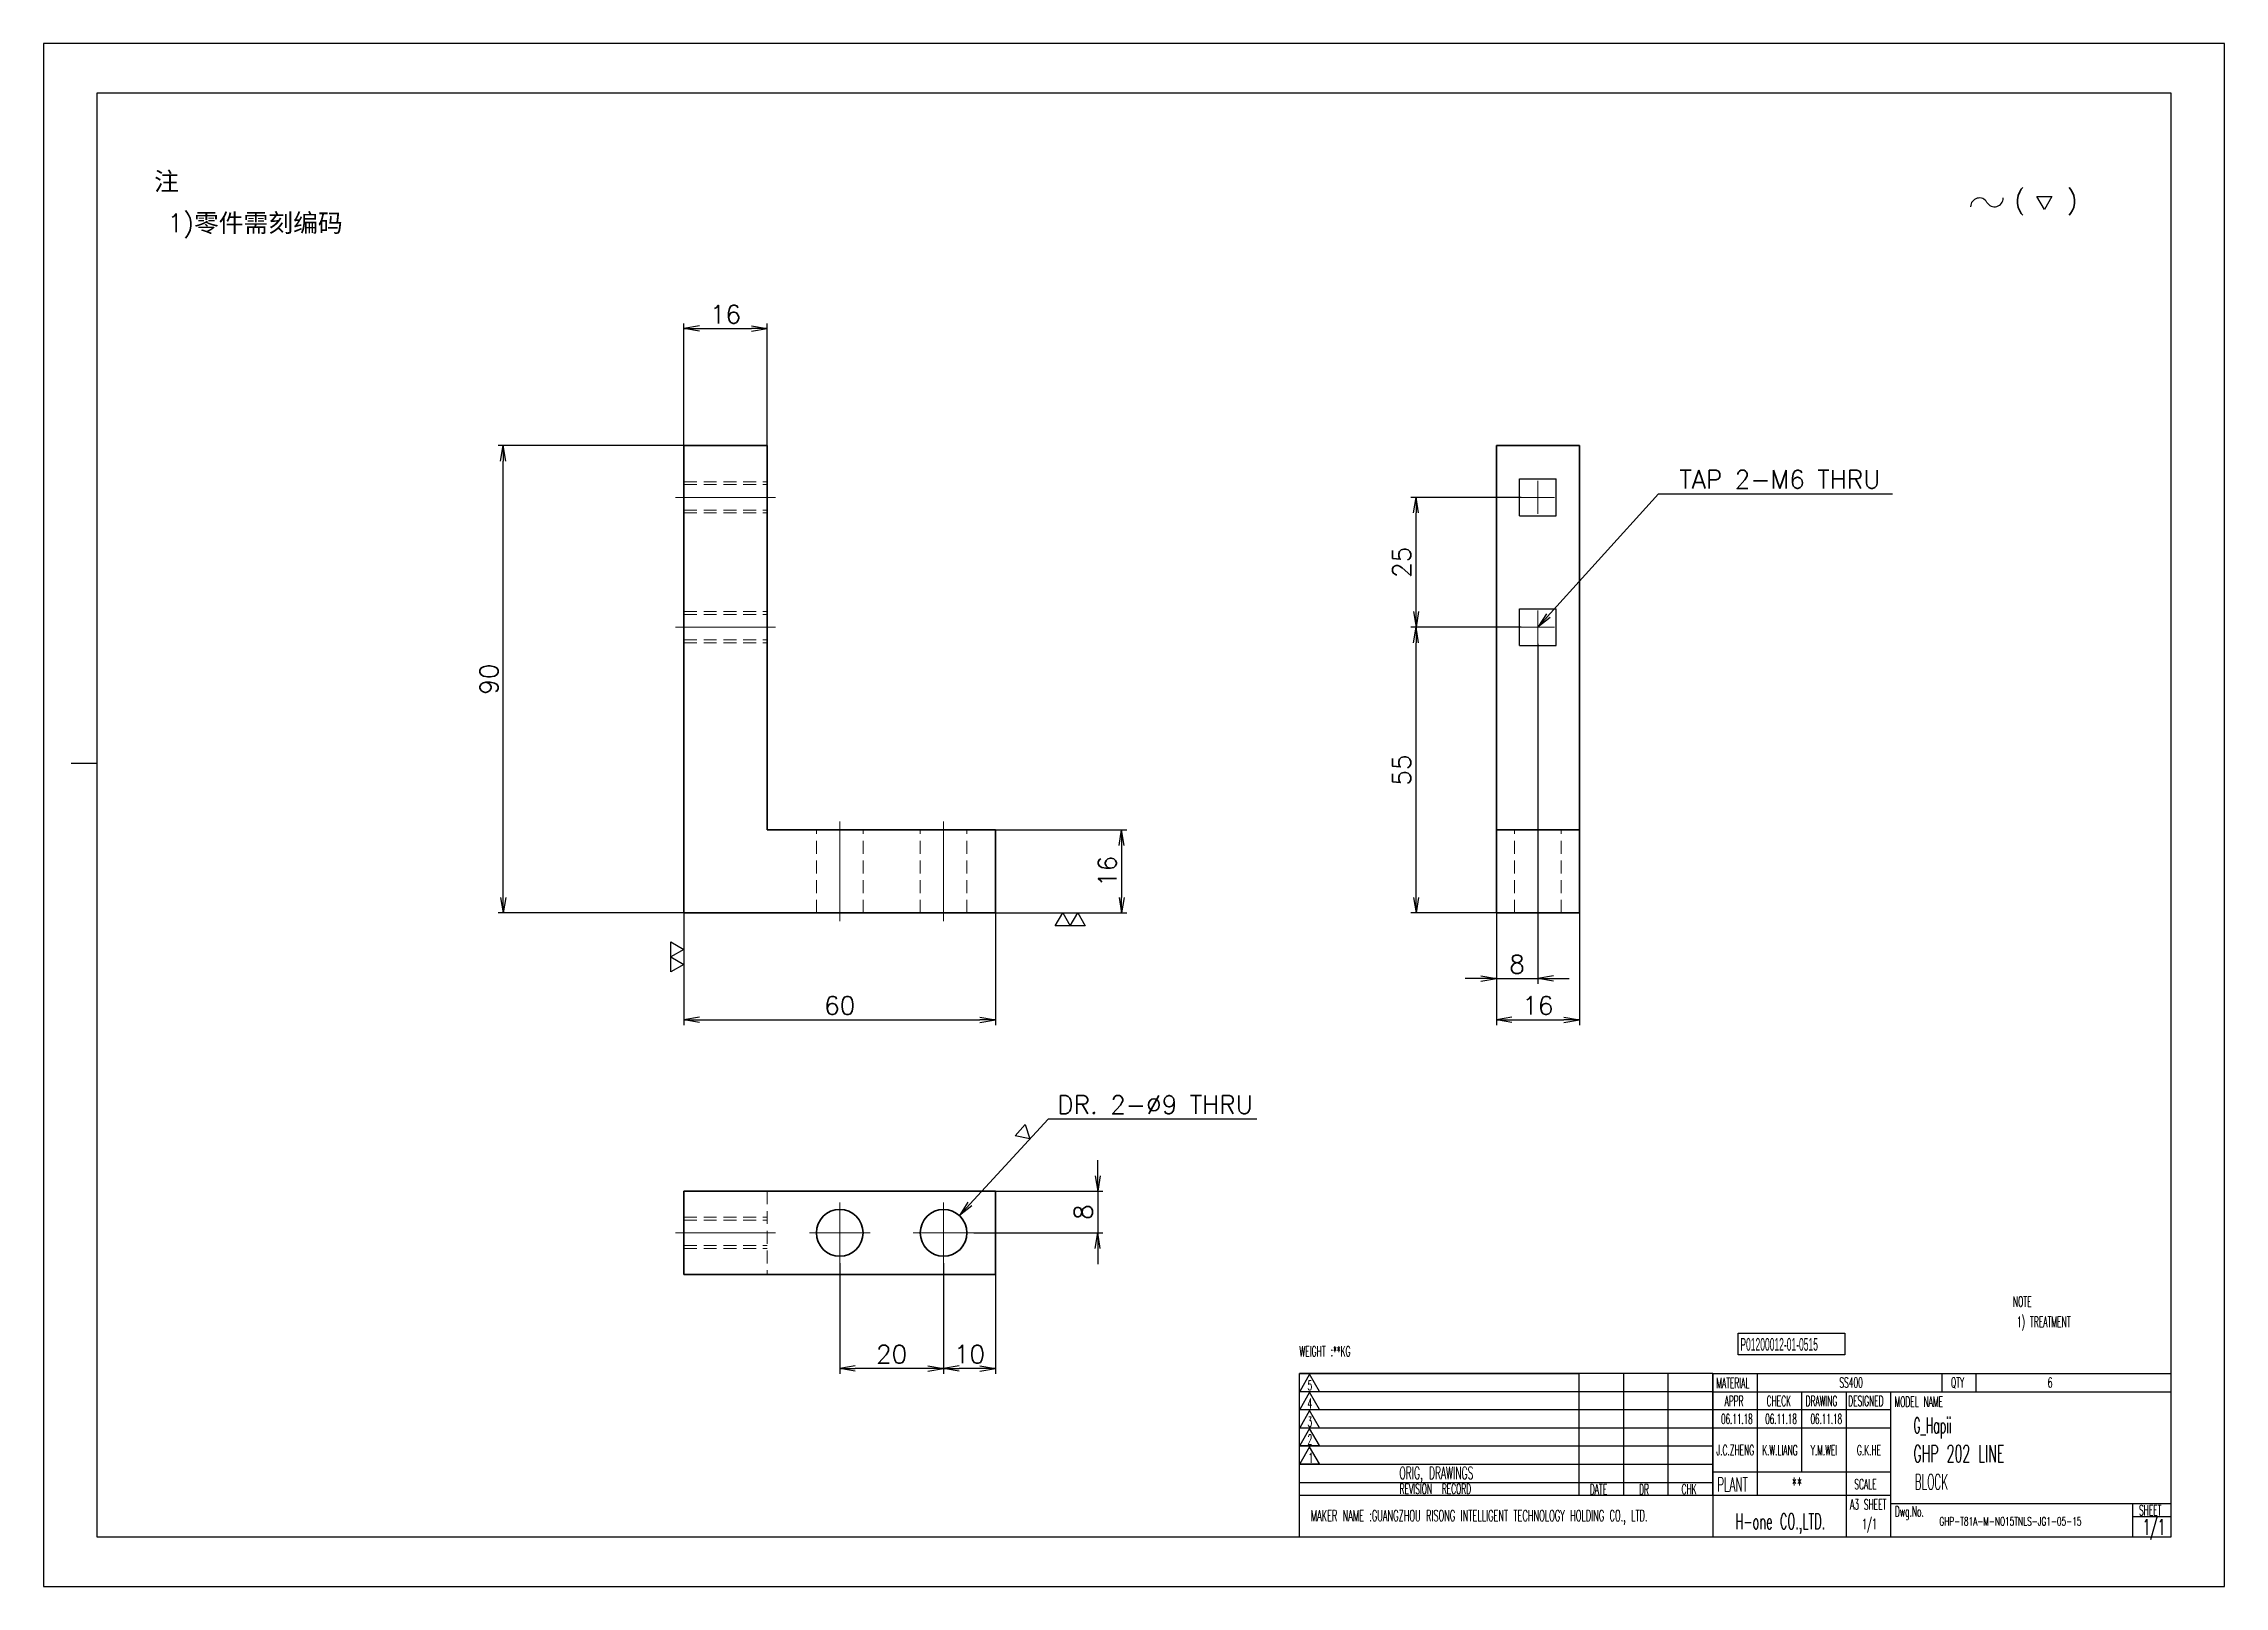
# Model space of a CAD drawing. Header units: millimetres. Extents: x 9439 to 18429, y 1498 to 3280.
# Drawn here: x 17265.2 to 17685.2, y 1498.1 to 1795.1 of the extents above; entities that cross this region are included whole.
import ezdxf
from ezdxf.enums import TextEntityAlignment as Align

# ---------------------------------------------------------------- set-up
doc = ezdxf.new("R2010")
doc.units = ezdxf.units.MM
doc.linetypes.add('CENTER-HOKUTO', pattern=[23, 20, -1, 1, -1])
doc.linetypes.add('HIDDEN-HOKUTO', pattern=[3.8, 2.5, -1.3])
doc.layers.add('AM_7', color=2, linetype='CENTER-HOKUTO', lineweight=30)
doc.layers.add('AM_HID', color=1, linetype='HIDDEN-HOKUTO', lineweight=25)
doc.layers.add('title_frame', color=7, linetype='Continuous')
doc.layers.add('word_dim', color=253, linetype='Continuous')
doc.styles.add('MX_NOTE_STANDARD', font='txt.shx', dxfattribs={"bigfont": 'bigfont.shx'})
doc.styles.get("Standard").update_dxf_attribs({"font": 'romans.shx', "bigfont": 'bigfont.shx'})
doc.dimstyles.new('RS1-1', dxfattribs={"dimtxt": 3.5, "dimasz": 3, "dimexe": 1, "dimexo": 0, "dimgap": 1, "dimtad": 3, "dimdsep": 46, "dimtxsty": 'Standard', "dimblk1": 'OPEN', "dimblk2": 'OPEN', "dimsah": 1, "dimcen": 0, "dimclrd": 256, "dimclre": 256, "dimclrt": 3, "dimazin": 2, "dimtfac": 1, "dimtmove": 0, "dimatfit": 3, "dimldrblk": 'OPEN', "dimfxl": 0, "dimtolj": 1, "dimtzin": 0, "dimarcsym": 0})

msp = doc.modelspace()

# ---------------------------------------------------------------- texts
at = {"ltscale": 2, "char_height": 3.5, "attachment_point": 1}
for s, insert, width in [('{\\fSimSun|b0|i0|c134|p2;\\C3;注}', (17286.538, 1770.365), 10.36469), ('{\\Fromans,bigfont|c134;\\C3;1)\\fSimSun|b0|i0|c134|p2;零件需刻编码}', (17289.104, 1762.357), 96.90613)]:
    msp.add_mtext(s, dxfattribs=dict(at, insert=insert, width=width))
at = {"linetype": 'Continuous', "insert": (17625.399, 1528.604), "char_height": 3, "width": 50.9, "attachment_point": 4}
msp.add_mtext('{\\W0.5;\\C3;G_Hapii }', dxfattribs=at)
at = {"color": 3, "linetype": 'Continuous', "insert": (17630.354, 1511.446), "char_height": 1.6, "width": 37.13137, "attachment_point": 1}
msp.add_mtext('{\\W0.65;GHP-T81A-M-NO15TNLS-JG1-05-15}', dxfattribs=at)
at = {"layer": 'title_frame', "color": 3, "style": 'MX_NOTE_STANDARD'}
for s, height, width, p in [('NOTE', 2, 0.5341, (17644.509, 1551.946)), ('1) TREATMENT', 2, 0.5341, (17645.287, 1548.049)), ('WEIGHT :**KG ', 1.96, 0.545, (17507.121, 1542.4)), ('SS400', 1.9728, 0.5341, (17611.095, 1536.382)), ('6', 1.973, 0.5341, (17651.223, 1536.382)), ('06.11.18', 1.9, 0.5341, (17588.309, 1529.408)), ('06.11.18', 1.9, 0.5341, (17596.82, 1529.408)), ('06.11.18', 1.9, 0.5341, (17605.538, 1529.408)), ('GHP 202 LINE', 3.3, 0.5341, (17625.361, 1522.035)), ('**', 2.74, 0.5341, (17601.915, 1516.353)), ('BLOCK', 2.94, 0.5, (17625.609, 1516.771)), ('H-one CO.,LTD.', 3, 0.5341, (17591.078, 1509.133)), ('A3 SHEET', 1.9728, 0.5341, (17613.151, 1512.907)), ('1/1', 1.9728, 0.5341, (17615.503, 1509.153)), ('1/1', 3, 0.5341, (17669.529, 1508.06))]:
    msp.add_text(s, height=height, dxfattribs=dict(at, width=width)).set_placement(p)
at = {"layer": 'title_frame', "color": 3, "style": 'MX_NOTE_STANDARD', "width": 0.5341}
for s, p in [('J.C.ZHENG', (17591.054, 1522.79)), ('K.W.LIANG', (17599.649, 1522.769)), ('Y.M.WEI', (17608.128, 1522.772)), ('G.K.HE', (17616.799, 1522.769))]:
    msp.add_text(s, height=1.9728, dxfattribs=at).set_placement(p, align=Align.BOTTOM_CENTER)
at = {"layer": 'title_frame', "color": 3, "insert": (17592.032, 1545.938), "char_height": 2.45, "width": 4.1107, "attachment_point": 1, "style": 'MX_NOTE_STANDARD'}
msp.add_mtext('{\\f3 of 9 Barcode|b0|i0|c0|p82;\\W0.5;P01200012-01-0515}', dxfattribs=at)
at = {"layer": 'word_dim', "color": 3, "linetype": 'Continuous', "ltscale": 2, "insert": (17580.291, 1709.477), "char_height": 3.5, "attachment_point": 7}
msp.add_mtext('\\A1;TAP 2-M6 THRU', dxfattribs=at)

# ---------------------------------------------------------------- blocks, each defined once
blk = doc.blocks.new('A$C404331B6')
at = {"layer": 'title_frame'}
for p, q in [((0, -31.5), (0, 0)), ((0, 0), (53.9, 0)), ((79.62, 0), (0, 0)), ((53.9, -23.5), (53.9, 0)), ((62.48, -23.5), (62.48, 0)), ((62.48, -23.5), (62.48, 0)), ((71.05, -23.5), (71.05, 0)), ((71.05, -23.5), (71.05, 0)), ((79.62, 0), (79.62, -31.5)), ((79.62, 0), (167.83, 0)), ((88.2, -23.5), (88.2, 0)), ((123.73, 0), (123.73, -3.5)), ((130.3, 0), (130.3, -3.5)), ((53.9, -3.5), (0, -3.5)), ((79.62, -3.5), (0, -3.5)), ((1.98, -0.12), (0.1, -3.45)), ((0.1, -3.45), (3.86, -3.45)), ((1.98, -3.6), (0.1, -6.92)), ((3.86, -3.45), (1.98, -0.12)), ((3.86, -6.92), (1.98, -3.6)), ((79.62, -3.5), (167.83, -3.5)), ((96.78, -18.9), (96.78, -3.5)), ((105.35, -31.5), (105.35, -3.5)), ((113.92, -31.5), (113.92, -3.5)), ((53.9, -7), (0, -7)), ((79.62, -7), (0, -7)), ((0.1, -6.92), (3.86, -6.92)), ((1.98, -7.13), (0.1, -10.45)), ((3.86, -10.45), (1.98, -7.13)), ((113.92, -7), (79.62, -7)), ((53.9, -10.5), (0, -10.5)), ((79.62, -10.5), (0, -10.5)), ((0.1, -10.45), (3.86, -10.45)), ((1.98, -10.54), (0.1, -13.87)), ((3.86, -13.87), (1.98, -10.54)), ((113.92, -10.5), (79.62, -10.5)), ((53.9, -14), (0, -14)), ((79.62, -14), (0, -14)), ((0.1, -13.87), (3.86, -13.87)), ((1.98, -14.07), (0.1, -17.4)), ((3.86, -17.4), (1.98, -14.07)), ((53.9, -17.5), (0, -17.5)), ((79.62, -17.5), (0, -17.5)), ((53.9, -21), (0, -21)), ((79.62, -21), (0, -21)), ((0.1, -17.4), (3.86, -17.4)), ((79.62, -18.9), (113.92, -18.9)), ((79.62, -23.5), (0, -23.5)), ((113.92, -23.5), (79.62, -23.5)), ((113.92, -25), (167.83, -25)), ((160.48, -25), (160.48, -31.5)), ((160.48, -27.5), (167.83, -27.5)), ((167.83, -31.5), (0, -31.5))]:
    blk.add_line(p, q, dxfattribs=at)
at = {"layer": 'title_frame', "color": 3, "style": 'MX_NOTE_STANDARD', "width": 0.5341}
for s, height, p in [('5', 1.92, (1.59, -3.22)), ('MATERIAL', 1.973, (80.3, -2.79)), ('QTY', 1.973, (125.5, -2.7)), ('4', 1.92, (1.59, -6.7)), ('3', 1.92, (1.59, -10.23)), ('APPR', 1.973, (81.89, -6.26)), ('CHECK', 1.973, (89.99, -6.26)), ('DRAWING', 1.973, (97.51, -6.26)), ('DESIGNED', 1.973, (105.7, -6.26)), ('MODEL NAME', 1.973, (114.63, -6.41)), ('2', 1.92, (1.59, -13.64)), ('1', 1.92, (1.78, -17.17)), ('ORIG, DRAWINGS', 2.4112, (19.27, -20.34)), ('PLANT', 2.74, (80.46, -22.73)), ('SCALE', 1.973, (106.88, -22.28)), ('REVISION  RECORD', 1.9728, (19.32, -23.18)), ('DATE', 1.973, (55.94, -23.26)), ('DR', 1.973, (65.43, -23.27)), ('CHK', 1.973, (73.61, -23.23)), ('MAKER NAME :GUANGZHOU RISONG INTELLIGENT TECHNOLOGY HOLDING CO., LTD.', 2.16, (2.22, -28.43)), ('Dwg.No.', 1.973, (114.71, -27.52)), ('SHEET', 1.973, (161.71, -27.29))]:
    blk.add_text(s, height=height, dxfattribs=at).set_placement(p)
blk = doc.blocks.new('shiage0')
at = {"layer": 'word_dim', "color": 3, "linetype": 'Continuous'}
for centre, start, end in [((1.69, 0), 30, 180), ((4.61, 1.69), 210, 0)]:
    blk.add_arc(centre, 1.69, start, end, dxfattribs=at)
blk = doc.blocks.new('12')
at = {"layer": 'title_frame', "color": 3, "linetype": 'Continuous'}
blk.add_lwpolyline([(20.46, 3.03), (19.01, 5.53), (21.9, 5.53)], close=True, dxfattribs=at)
blk.add_blockref('shiage0', (6.23, 3.56), dxfattribs=at)
blk.add_text('(   )', height=3.5, dxfattribs=at).set_placement((14.64, 3.08))
blk = doc.blocks.new('_Open')
at = {"color": 0, "lineweight": -2}
for p, q in [((-1, 0.17), (0, 0)), ((-1, -0.17), (0, 0)), ((0, 0), (-1, 0))]:
    blk.add_line(p, q, dxfattribs=at)
blk = doc.blocks.new('*D234')
at = {"layer": 'DEFPOINTS', "color": 0, "linetype": 'Continuous', "ltscale": 2}
for p in [(17388.57, 1627.77), (17448.57, 1627.77), (17448.57, 1607.19)]:
    blk.add_point(p, dxfattribs=at)
at = {"layer": 'word_dim', "linetype": 'Continuous', "lineweight": -2, "ltscale": 2}
for p, q in [((17388.57, 1627.77), (17388.57, 1606.19)), ((17448.57, 1627.77), (17448.57, 1606.19)), ((17391.57, 1607.19), (17445.57, 1607.19))]:
    blk.add_line(p, q, dxfattribs=at)
at = {"layer": 'word_dim', "linetype": 'Continuous', "lineweight": -2, "ltscale": 2, "xscale": 3, "yscale": 3, "zscale": 3, "rotation": 180}
blk.add_blockref('_Open', (17388.57, 1607.19), dxfattribs=at)
at = {"layer": 'word_dim', "linetype": 'Continuous', "lineweight": -2, "ltscale": 2, "xscale": 3, "yscale": 3, "zscale": 3}
blk.add_blockref('_Open', (17448.57, 1607.19), dxfattribs=at)
at = {"layer": 'word_dim', "color": 3, "linetype": 'Continuous', "ltscale": 2, "insert": (17418.57, 1609.94), "char_height": 3.5, "attachment_point": 5}
blk.add_mtext('\\A1;60', dxfattribs=at)
blk = doc.blocks.new('*D235')
at = {"layer": 'DEFPOINTS', "color": 0, "linetype": 'Continuous', "ltscale": 2}
for p in [(17353.77, 1717.77), (17388.57, 1717.77), (17388.57, 1627.77)]:
    blk.add_point(p, dxfattribs=at)
at = {"layer": 'word_dim', "linetype": 'Continuous', "lineweight": -2, "ltscale": 2}
for p, q in [((17388.57, 1717.77), (17352.77, 1717.77)), ((17353.77, 1630.77), (17353.77, 1714.77)), ((17388.57, 1627.77), (17352.77, 1627.77))]:
    blk.add_line(p, q, dxfattribs=at)
at = {"layer": 'word_dim', "linetype": 'Continuous', "lineweight": -2, "ltscale": 2, "xscale": 3, "yscale": 3, "zscale": 3}
for p, rotation in [((17353.77, 1717.77), 90), ((17353.77, 1627.77), 270)]:
    blk.add_blockref('_Open', p, dxfattribs=dict(at, rotation=rotation))
at = {"layer": 'word_dim', "color": 3, "linetype": 'Continuous', "ltscale": 2, "insert": (17351.02, 1672.77), "char_height": 3.5, "attachment_point": 5, "rotation": 90}
blk.add_mtext('\\A1;90', dxfattribs=at)
blk = doc.blocks.new('*D236')
at = {"layer": 'DEFPOINTS', "color": 0, "linetype": 'Continuous', "ltscale": 2}
for p in [(17404.57, 1740.27), (17388.57, 1717.77), (17404.57, 1717.77)]:
    blk.add_point(p, dxfattribs=at)
at = {"layer": 'word_dim', "linetype": 'Continuous', "lineweight": -2, "ltscale": 2}
for p, q in [((17388.57, 1717.77), (17388.57, 1741.27)), ((17391.57, 1740.27), (17401.57, 1740.27)), ((17404.57, 1717.77), (17404.57, 1741.27))]:
    blk.add_line(p, q, dxfattribs=at)
at = {"layer": 'word_dim', "linetype": 'Continuous', "lineweight": -2, "ltscale": 2, "xscale": 3, "yscale": 3, "zscale": 3, "rotation": 180}
blk.add_blockref('_Open', (17388.57, 1740.27), dxfattribs=at)
at = {"layer": 'word_dim', "linetype": 'Continuous', "lineweight": -2, "ltscale": 2, "xscale": 3, "yscale": 3, "zscale": 3}
blk.add_blockref('_Open', (17404.57, 1740.27), dxfattribs=at)
at = {"layer": 'word_dim', "color": 3, "linetype": 'Continuous', "ltscale": 2, "insert": (17396.57, 1743.02), "char_height": 3.5, "attachment_point": 5}
blk.add_mtext('\\A1;16', dxfattribs=at)
blk = doc.blocks.new('*D237')
at = {"layer": 'DEFPOINTS', "color": 0, "linetype": 'Continuous', "ltscale": 2}
for p in [(17448.57, 1643.77), (17448.57, 1627.77), (17472.87, 1627.77)]:
    blk.add_point(p, dxfattribs=at)
at = {"layer": 'word_dim', "linetype": 'Continuous', "lineweight": -2, "ltscale": 2}
for p, q in [((17448.57, 1643.77), (17473.87, 1643.77)), ((17472.87, 1640.77), (17472.87, 1630.77)), ((17448.57, 1627.77), (17473.87, 1627.77))]:
    blk.add_line(p, q, dxfattribs=at)
at = {"layer": 'word_dim', "linetype": 'Continuous', "lineweight": -2, "ltscale": 2, "xscale": 3, "yscale": 3, "zscale": 3}
for p, rotation in [((17472.87, 1643.77), 90), ((17472.87, 1627.77), 270)]:
    blk.add_blockref('_Open', p, dxfattribs=dict(at, rotation=rotation))
at = {"layer": 'word_dim', "color": 3, "linetype": 'Continuous', "ltscale": 2, "insert": (17470.12, 1635.77), "char_height": 3.5, "attachment_point": 5, "rotation": 90}
blk.add_mtext('\\A1;16', dxfattribs=at)
blk = doc.blocks.new('*D238')
at = {"layer": 'DEFPOINTS', "color": 0, "linetype": 'Continuous', "ltscale": 2}
for p in [(17545.03, 1627.77), (17561.03, 1627.77), (17561.03, 1607.19)]:
    blk.add_point(p, dxfattribs=at)
at = {"layer": 'word_dim', "linetype": 'Continuous', "lineweight": -2, "ltscale": 2}
for p, q in [((17545.03, 1627.77), (17545.03, 1606.19)), ((17561.03, 1627.77), (17561.03, 1606.19)), ((17548.03, 1607.19), (17558.03, 1607.19))]:
    blk.add_line(p, q, dxfattribs=at)
at = {"layer": 'word_dim', "linetype": 'Continuous', "lineweight": -2, "ltscale": 2, "xscale": 3, "yscale": 3, "zscale": 3, "rotation": 180}
blk.add_blockref('_Open', (17545.03, 1607.19), dxfattribs=at)
at = {"layer": 'word_dim', "linetype": 'Continuous', "lineweight": -2, "ltscale": 2, "xscale": 3, "yscale": 3, "zscale": 3}
blk.add_blockref('_Open', (17561.03, 1607.19), dxfattribs=at)
at = {"layer": 'word_dim', "color": 3, "linetype": 'Continuous', "ltscale": 2, "insert": (17553.03, 1609.94), "char_height": 3.5, "attachment_point": 5}
blk.add_mtext('\\A1;16', dxfattribs=at)
blk = doc.blocks.new('*D239')
at = {"layer": 'DEFPOINTS', "color": 0, "linetype": 'Continuous', "ltscale": 2}
for p in [(17438.57, 1560.33), (17448.57, 1558.18), (17438.57, 1540.06)]:
    blk.add_point(p, dxfattribs=at)
at = {"layer": 'word_dim', "linetype": 'Continuous', "lineweight": -2, "ltscale": 2}
for p, q in [((17438.57, 1560.33), (17438.57, 1539.06)), ((17448.57, 1558.18), (17448.57, 1539.06)), ((17445.57, 1540.06), (17441.57, 1540.06))]:
    blk.add_line(p, q, dxfattribs=at)
at = {"layer": 'word_dim', "linetype": 'Continuous', "lineweight": -2, "ltscale": 2, "xscale": 3, "yscale": 3, "zscale": 3, "rotation": 180}
blk.add_blockref('_Open', (17438.57, 1540.06), dxfattribs=at)
at = {"layer": 'word_dim', "linetype": 'Continuous', "lineweight": -2, "ltscale": 2, "xscale": 3, "yscale": 3, "zscale": 3}
blk.add_blockref('_Open', (17448.57, 1540.06), dxfattribs=at)
at = {"layer": 'word_dim', "color": 3, "linetype": 'Continuous', "ltscale": 2, "insert": (17443.57, 1542.81), "char_height": 3.5, "attachment_point": 5}
blk.add_mtext('\\A1;10', dxfattribs=at)
blk = doc.blocks.new('*D240')
at = {"layer": 'DEFPOINTS', "color": 0, "linetype": 'Continuous', "ltscale": 2}
for p in [(17418.57, 1560.33), (17438.57, 1560.33), (17418.57, 1540.06)]:
    blk.add_point(p, dxfattribs=at)
at = {"layer": 'word_dim', "linetype": 'Continuous', "lineweight": -2, "ltscale": 2}
for p, q in [((17418.57, 1560.33), (17418.57, 1539.06)), ((17438.57, 1560.33), (17438.57, 1539.06)), ((17435.57, 1540.06), (17421.57, 1540.06))]:
    blk.add_line(p, q, dxfattribs=at)
at = {"layer": 'word_dim', "linetype": 'Continuous', "lineweight": -2, "ltscale": 2, "xscale": 3, "yscale": 3, "zscale": 3, "rotation": 180}
blk.add_blockref('_Open', (17418.57, 1540.06), dxfattribs=at)
at = {"layer": 'word_dim', "linetype": 'Continuous', "lineweight": -2, "ltscale": 2, "xscale": 3, "yscale": 3, "zscale": 3}
blk.add_blockref('_Open', (17438.57, 1540.06), dxfattribs=at)
at = {"layer": 'word_dim', "color": 3, "linetype": 'Continuous', "ltscale": 2, "insert": (17428.57, 1542.81), "char_height": 3.5, "attachment_point": 5}
blk.add_mtext('\\A1;20', dxfattribs=at)
blk = doc.blocks.new('*D241')
at = {"layer": 'DEFPOINTS', "color": 0, "linetype": 'Continuous', "ltscale": 2}
for p in [(17448.57, 1574.18), (17444.42, 1566.18), (17468.25, 1566.18)]:
    blk.add_point(p, dxfattribs=at)
at = {"layer": 'word_dim', "linetype": 'Continuous', "lineweight": -2, "ltscale": 2}
for p, q in [((17468.25, 1577.18), (17468.25, 1580.18)), ((17448.57, 1574.18), (17469.25, 1574.18)), ((17468.25, 1574.18), (17468.25, 1566.18)), ((17444.42, 1566.18), (17469.25, 1566.18)), ((17468.25, 1563.18), (17468.25, 1560.18))]:
    blk.add_line(p, q, dxfattribs=at)
at = {"layer": 'word_dim', "linetype": 'Continuous', "lineweight": -2, "ltscale": 2, "xscale": 3, "yscale": 3, "zscale": 3}
for p, rotation in [((17468.25, 1574.18), 270), ((17468.25, 1566.18), 90)]:
    blk.add_blockref('_Open', p, dxfattribs=dict(at, rotation=rotation))
at = {"layer": 'word_dim', "color": 3, "linetype": 'Continuous', "ltscale": 2, "insert": (17465.5, 1570.18), "char_height": 3.5, "attachment_point": 5, "rotation": 90}
blk.add_mtext('\\A1;8', dxfattribs=at)
blk = doc.blocks.new('*D242')
at = {"layer": 'DEFPOINTS', "color": 0, "linetype": 'Continuous', "ltscale": 2}
for p in [(17441.62, 1569.5), (17435.53, 1562.87)]:
    blk.add_point(p, dxfattribs=at)
at = {"layer": 'word_dim', "linetype": 'Continuous', "lineweight": -2, "ltscale": 2}
for p, q in [((17458.7, 1588.09), (17443.65, 1571.71)), ((17498.9, 1588.09), (17458.7, 1588.09))]:
    blk.add_line(p, q, dxfattribs=at)
at = {"layer": 'word_dim', "linetype": 'Continuous', "lineweight": -2, "ltscale": 2, "xscale": 3, "yscale": 3, "zscale": 3, "rotation": 227.4194712048561}
blk.add_blockref('_Open', (17441.62, 1569.5), dxfattribs=at)
at = {"layer": 'word_dim', "color": 3, "linetype": 'Continuous', "ltscale": 2, "insert": (17479.3, 1590.84), "char_height": 3.5, "attachment_point": 5}
blk.add_mtext('\\A1;DR. 2-∅9 THRU', dxfattribs=at)
blk = doc.blocks.new('shiage1')
at = {"layer": 'word_dim', "color": 3, "linetype": 'Continuous'}
for p, q in [((0, 0), (-1.44, 2.5)), ((-1.44, 2.5), (1.44, 2.5)), ((1.44, 2.5), (0, 0))]:
    blk.add_line(p, q, dxfattribs=at)
blk = doc.blocks.new('*D243')
at = {"layer": 'DEFPOINTS', "color": 0, "linetype": 'Continuous', "ltscale": 2}
for p in [(17553.03, 1679.58), (17545.03, 1627.77), (17553.03, 1615.13)]:
    blk.add_point(p, dxfattribs=at)
at = {"layer": 'word_dim', "linetype": 'Continuous', "lineweight": -2, "ltscale": 2}
for p, q in [((17553.03, 1679.58), (17553.03, 1614.13)), ((17545.03, 1627.77), (17545.03, 1614.13)), ((17542.03, 1615.13), (17539.03, 1615.13)), ((17545.03, 1615.13), (17553.03, 1615.13)), ((17556.03, 1615.13), (17559.03, 1615.13))]:
    blk.add_line(p, q, dxfattribs=at)
at = {"layer": 'word_dim', "linetype": 'Continuous', "lineweight": -2, "ltscale": 2, "xscale": 3, "yscale": 3, "zscale": 3}
blk.add_blockref('_Open', (17545.03, 1615.13), dxfattribs=at)
at = {"layer": 'word_dim', "linetype": 'Continuous', "lineweight": -2, "ltscale": 2, "xscale": 3, "yscale": 3, "zscale": 3, "rotation": 180}
blk.add_blockref('_Open', (17553.03, 1615.13), dxfattribs=at)
at = {"layer": 'word_dim', "color": 3, "linetype": 'Continuous', "ltscale": 2, "insert": (17549.03, 1617.88), "char_height": 3.5, "attachment_point": 5}
blk.add_mtext('\\A1;8', dxfattribs=at)
blk = doc.blocks.new('MARK_M6BOLT')
at = {"color": 3, "linetype": 'Continuous'}
for p, q in [((-1.77, 1.77), (1.77, 1.77)), ((-1.77, -1.77), (-1.77, 1.77)), ((1.77, -1.77), (1.77, 1.77)), ((-1.77, -1.77), (1.77, -1.77))]:
    blk.add_line(p, q, dxfattribs=at)
blk = doc.blocks.new('*D244')
at = {"layer": 'DEFPOINTS', "color": 0, "linetype": 'Continuous', "ltscale": 2}
for p in [(17529.56, 1682.77), (17549.84, 1682.77), (17545.03, 1627.77)]:
    blk.add_point(p, dxfattribs=at)
at = {"layer": 'word_dim', "linetype": 'Continuous', "lineweight": -2, "ltscale": 2}
for p, q in [((17549.84, 1682.77), (17528.56, 1682.77)), ((17529.56, 1630.77), (17529.56, 1679.77)), ((17545.03, 1627.77), (17528.56, 1627.77))]:
    blk.add_line(p, q, dxfattribs=at)
at = {"layer": 'word_dim', "linetype": 'Continuous', "lineweight": -2, "ltscale": 2, "xscale": 3, "yscale": 3, "zscale": 3}
for p, rotation in [((17529.56, 1682.77), 90), ((17529.56, 1627.77), 270)]:
    blk.add_blockref('_Open', p, dxfattribs=dict(at, rotation=rotation))
at = {"layer": 'word_dim', "color": 3, "linetype": 'Continuous', "ltscale": 2, "insert": (17526.81, 1655.27), "char_height": 3.5, "attachment_point": 5, "rotation": 90}
blk.add_mtext('\\A1;55', dxfattribs=at)
blk = doc.blocks.new('*D245')
at = {"layer": 'DEFPOINTS', "color": 0, "linetype": 'Continuous', "ltscale": 2}
for p in [(17529.56, 1707.77), (17549.84, 1707.77), (17549.84, 1682.77)]:
    blk.add_point(p, dxfattribs=at)
at = {"layer": 'word_dim', "linetype": 'Continuous', "lineweight": -2, "ltscale": 2}
for p, q in [((17549.84, 1707.77), (17528.56, 1707.77)), ((17529.56, 1685.77), (17529.56, 1704.77)), ((17549.84, 1682.77), (17528.56, 1682.77))]:
    blk.add_line(p, q, dxfattribs=at)
at = {"layer": 'word_dim', "linetype": 'Continuous', "lineweight": -2, "ltscale": 2, "xscale": 3, "yscale": 3, "zscale": 3}
for p, rotation in [((17529.56, 1707.77), 90), ((17529.56, 1682.77), 270)]:
    blk.add_blockref('_Open', p, dxfattribs=dict(at, rotation=rotation))
at = {"layer": 'word_dim', "color": 3, "linetype": 'Continuous', "ltscale": 2, "insert": (17526.81, 1695.27), "char_height": 3.5, "attachment_point": 5, "rotation": 90}
blk.add_mtext('\\A1;25', dxfattribs=at)

# ---------------------------------------------------------------- dimensions: what is measured, and where the dimension line sits
at = {"layer": 'word_dim', "linetype": 'Continuous', "ltscale": 2}
for base, p1, p2, picture, middle in [((17404.57, 1740.274), (17388.57, 1717.774), (17404.57, 1717.774), '*D236', (17396.57, 1743.024)), ((17553.032, 1615.134), (17545.032, 1627.774), (17553.032, 1679.578), '*D243', (17549.032, 1617.884)), ((17448.57, 1607.186), (17388.57, 1627.774), (17448.57, 1627.774), '*D234', (17418.57, 1609.936)), ((17561.032, 1607.186), (17545.032, 1627.774), (17561.032, 1627.774), '*D238', (17553.032, 1609.936)), ((17418.57, 1540.059), (17438.57, 1560.333), (17418.57, 1560.333), '*D240', (17428.57, 1542.809)), ((17438.57, 1540.059), (17448.57, 1558.183), (17438.57, 1560.333), '*D239', (17443.57, 1542.809))]:
    dim = msp.add_linear_dim(base=base, p1=p1, p2=p2, dimstyle='RS1-1', dxfattribs=at)
    dim.commit()
    dim.dimension.update_dxf_attribs({"geometry": picture, "text_midpoint": middle})
for base, p1, p2, picture, middle in [((17353.768, 1717.774), (17388.57, 1627.774), (17388.57, 1717.774), '*D235', (17351.018, 1672.774)), ((17529.564, 1707.774), (17549.835, 1682.774), (17549.835, 1707.774), '*D245', (17526.814, 1695.274)), ((17529.564, 1682.774), (17545.032, 1627.774), (17549.835, 1682.774), '*D244', (17526.814, 1655.274)), ((17472.866, 1627.774), (17448.57, 1643.774), (17448.57, 1627.774), '*D237', (17470.116, 1635.774)), ((17468.252, 1566.183), (17448.57, 1574.183), (17444.421, 1566.183), '*D241', (17465.502, 1570.183))]:
    dim = msp.add_linear_dim(base=base, p1=p1, p2=p2, angle=90, dimstyle='RS1-1', dxfattribs=at)
    dim.commit()
    dim.dimension.update_dxf_attribs({"geometry": picture, "text_midpoint": middle})
dim = msp.add_diameter_dim_2p(p1=(17435.526, 1562.869), p2=(17441.615, 1569.496), text='DR. 2-<> THRU', dimstyle='RS1-1', override={"dimtoh": 1, "dimtofl": 0}, dxfattribs=at)
dim.commit()
dim.dimension.update_dxf_attribs({"geometry": '*D242', "text_midpoint": (17479.3, 1588.088), "dimtype": 163})

# ---------------------------------------------------------------- linework, layer by layer
at = {"color": 7, "lineweight": 35, "ltscale": 0.4}
for p, q in [((17388.57, 1717.774), (17404.57, 1717.774)), ((17545.032, 1717.774), (17561.032, 1717.774)), ((17448.57, 1627.774), (17448.57, 1643.774)), ((17545.032, 1627.774), (17545.032, 1643.774)), ((17545.032, 1643.774), (17561.032, 1643.774)), ((17561.032, 1627.774), (17561.032, 1643.774)), ((17561.032, 1627.774), (17545.032, 1627.774)), ((17388.57, 1558.183), (17388.57, 1574.183)), ((17448.57, 1558.183), (17448.57, 1574.183))]:
    msp.add_line(p, q, dxfattribs=at)
at = {"color": 7, "lineweight": 35}
for p, q in [((17388.57, 1717.774), (17388.57, 1627.774)), ((17404.57, 1717.774), (17404.57, 1643.774)), ((17545.032, 1717.774), (17545.032, 1643.774)), ((17561.032, 1717.774), (17561.032, 1643.774)), ((17448.57, 1643.774), (17404.57, 1643.774)), ((17448.57, 1627.774), (17388.57, 1627.774)), ((17448.57, 1574.183), (17388.57, 1574.183)), ((17448.57, 1558.183), (17388.57, 1558.183))]:
    msp.add_line(p, q, dxfattribs=at)
for centre in [(17418.57, 1566.183), (17438.57, 1566.183)]:
    msp.add_circle(centre, 4.5, dxfattribs=at)
at = {"layer": 'AM_7', "color": 2, "lineweight": 13}
for p, q in [((17553.032, 1710.971), (17553.032, 1704.578)), ((17386.97, 1707.774), (17406.171, 1707.774)), ((17556.228, 1707.774), (17549.835, 1707.774)), ((17553.032, 1685.971), (17553.032, 1679.578)), ((17386.97, 1682.774), (17406.171, 1682.774)), ((17556.228, 1682.774), (17549.835, 1682.774)), ((17418.57, 1626.174), (17418.57, 1645.374)), ((17438.57, 1626.174), (17438.57, 1645.374)), ((17553.032, 1626.174), (17553.032, 1645.374)), ((17418.57, 1572.033), (17418.57, 1560.333)), ((17438.57, 1572.033), (17438.57, 1560.333)), ((17386.97, 1566.183), (17406.171, 1566.183)), ((17424.421, 1566.183), (17412.72, 1566.183)), ((17444.421, 1566.183), (17432.72, 1566.183))]:
    msp.add_line(p, q, dxfattribs=at)
at = {"layer": 'AM_HID', "color": 1, "lineweight": 13}
for p, q in [((17388.57, 1710.774), (17404.57, 1710.774)), ((17388.57, 1710.233), (17404.57, 1710.233)), ((17388.57, 1705.316), (17404.57, 1705.316)), ((17388.57, 1704.774), (17404.57, 1704.774)), ((17388.57, 1685.774), (17404.57, 1685.774)), ((17388.57, 1685.233), (17404.57, 1685.233)), ((17388.57, 1680.316), (17404.57, 1680.316)), ((17388.57, 1679.774), (17404.57, 1679.774)), ((17414.07, 1627.774), (17414.07, 1643.774)), ((17423.07, 1627.774), (17423.07, 1643.774)), ((17434.07, 1627.774), (17434.07, 1643.774)), ((17443.07, 1627.774), (17443.07, 1643.774)), ((17548.532, 1627.774), (17548.532, 1643.774)), ((17548.532, 1627.774), (17548.532, 1643.774)), ((17557.532, 1627.774), (17557.532, 1643.774)), ((17557.532, 1627.774), (17557.532, 1643.774)), ((17404.57, 1574.183), (17404.57, 1558.183)), ((17388.57, 1569.183), (17404.57, 1569.183)), ((17388.57, 1569.183), (17404.57, 1569.183)), ((17388.57, 1568.641), (17404.57, 1568.641)), ((17388.57, 1568.641), (17404.57, 1568.641)), ((17388.57, 1563.724), (17404.57, 1563.724)), ((17388.57, 1563.724), (17404.57, 1563.724)), ((17388.57, 1563.183), (17404.57, 1563.183)), ((17388.57, 1563.183), (17404.57, 1563.183))]:
    msp.add_line(p, q, dxfattribs=at)
at = {"layer": 'title_frame'}
for p, q in [((17270.572, 1656.621), (17275.572, 1656.621)), ((17591.619, 1546.895), (17612.146, 1546.895)), ((17591.619, 1542.694), (17591.619, 1546.895)), ((17612.146, 1546.895), (17612.146, 1542.694)), ((17612.146, 1542.694), (17591.619, 1542.694)), ((17586.722, 1539.084), (17586.722, 1535.584)), ((17586.722, 1515.584), (17586.722, 1539.084)), ((17586.722, 1539.084), (17586.722, 1507.584)), ((17674.922, 1507.584), (17621.022, 1507.584)), ((17674.922, 1507.584), (17621.022, 1507.584))]:
    msp.add_line(p, q, dxfattribs=at)
at = {"layer": 'title_frame', "color": 4}
msp.add_lwpolyline([(17685.247, 1795.121), (17265.247, 1795.121), (17265.247, 1498.121), (17685.247, 1498.121)], close=True, dxfattribs=at)
at = {"layer": 'title_frame'}
msp.add_lwpolyline([(17275.572, 1785.659), (17674.922, 1785.659), (17674.922, 1507.584), (17275.572, 1507.584)], close=True, dxfattribs=at)
at = {"layer": 'word_dim', "color": 3, "linetype": 'Continuous', "ltscale": 2}
for points in [[(17464.421, 1627.774), (17465.866, 1625.272), (17460.086, 1625.272), (17461.531, 1627.774), (17462.976, 1625.272)], [(17388.57, 1617.863), (17386.068, 1616.418), (17386.068, 1622.198), (17388.57, 1620.753), (17386.068, 1619.308)]]:
    msp.add_lwpolyline(points, close=True, dxfattribs=at)

# ---------------------------------------------------------------- block references
at = {"layer": 'word_dim', "linetype": 'Continuous', "ltscale": 2}
msp.add_blockref('12', (17630.141, 1760.159), dxfattribs=at)
at = {"layer": 'word_dim', "linetype": 'Continuous', "ltscale": 2, "xscale": 2, "yscale": 2, "zscale": 2}
for p in [(17553.032, 1707.774), (17553.032, 1682.774)]:
    msp.add_blockref('MARK_M6BOLT', p, dxfattribs=at)
at = {"layer": 'word_dim', "color": 3, "linetype": 'Continuous', "ltscale": 2, "rotation": 47.41947120484124}
msp.add_blockref('shiage1', (17455.178, 1584.256), dxfattribs=at)
at = {"layer": 'word_dim', "ltscale": 2}
msp.add_blockref('A$C404331B6', (17507.097, 1539.084), dxfattribs=at)

msp.set_redraw_order([(e.dxf.handle, doc.entitydb.next_handle()) for e in msp.query("TEXT MTEXT ATTDEF DIMENSION ARC_DIMENSION")])  # texts and dimensions are drawn at this point

# ---------------------------------------------------------------- leaders
at = {"layer": 'word_dim', "linetype": 'Continuous', "ltscale": 2, "annotation_type": 0, "has_hookline": 1, "hookline_direction": 0, "text_width": 41.033}
msp.add_leader([(17553.032, 1682.774), (17576.291, 1708.477), (17579.291, 1708.477)], dimstyle='RS1-1', dxfattribs=at)

doc.saveas('drawing.dxf')
